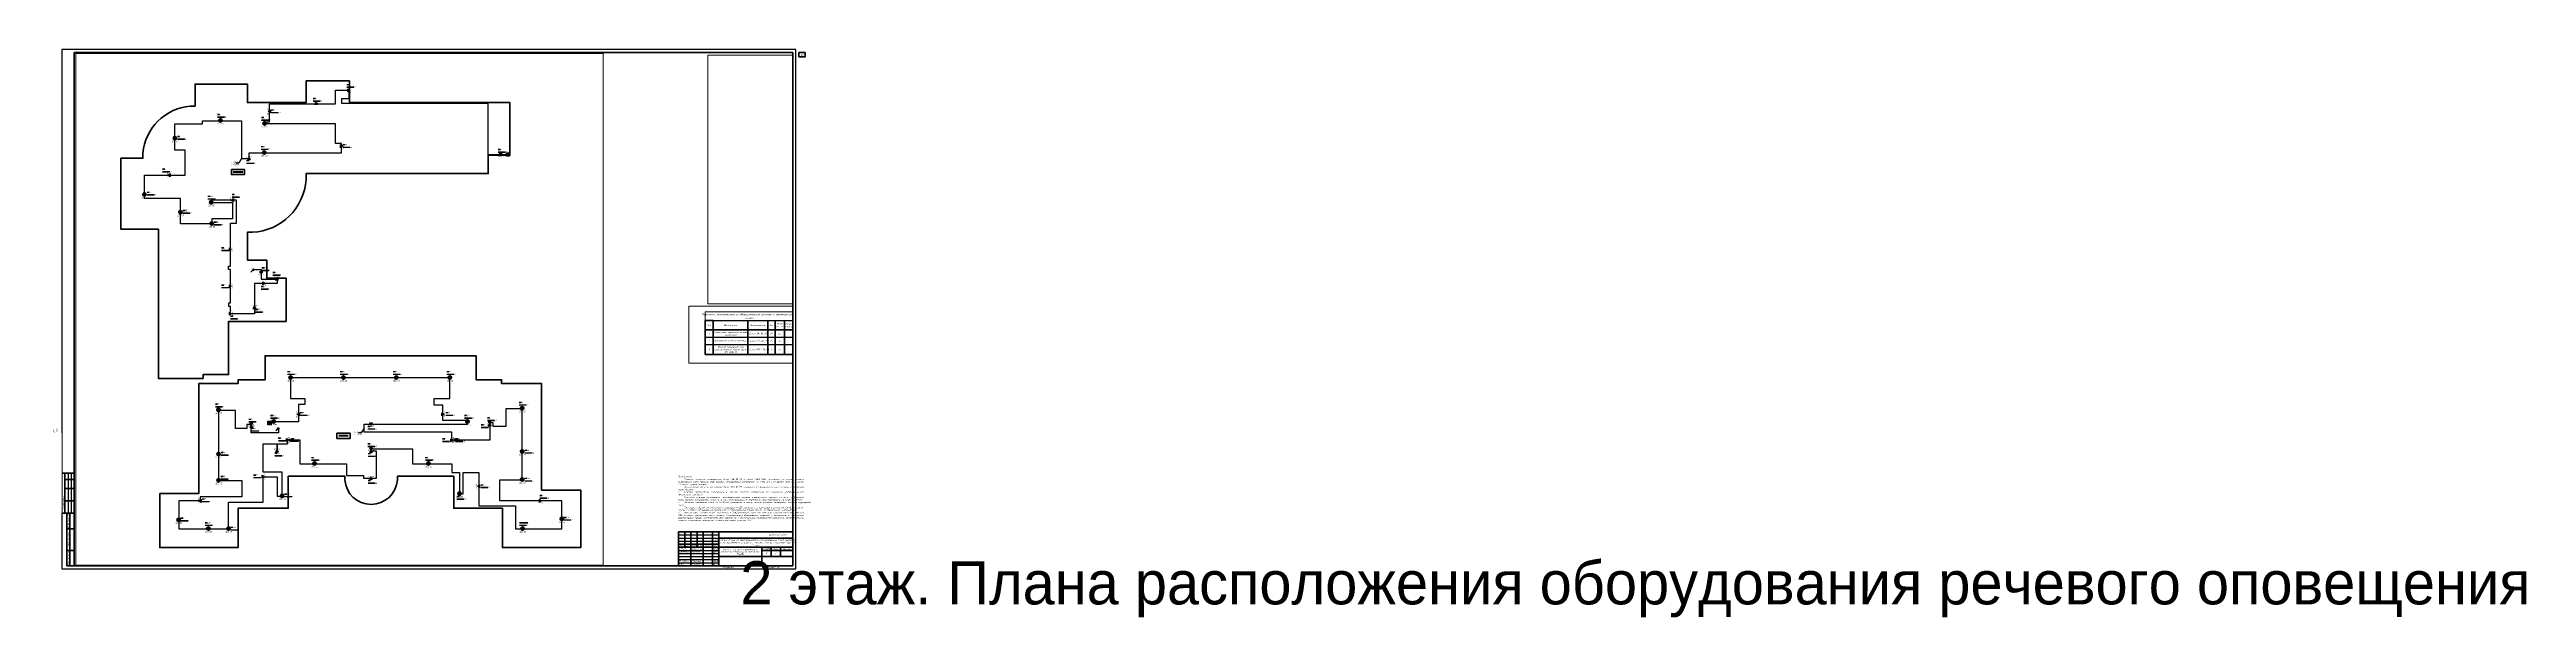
# Paper-space layout '10 План расположения оборудования и кабельных трасс на 2 этаже' of a CAD drawing. Extents: x -20 to 3992, y -79 to 841.
# The model-space entities are those that its viewports show. They can reach past a viewport. Long polylines and large blocks are cut down to what shows.
import ezdxf
from ezdxf import colors
from ezdxf.entities.mleader import LeaderData, LeaderLine
from ezdxf.enums import TextEntityAlignment as Align
from ezdxf.math import Vec2, Vec3

# ---------------------------------------------------------------- set-up
doc = ezdxf.new("R2018")
doc.units = 0
doc.header["$LTSCALE"] = 100
doc.linetypes.add('CONTI', pattern=[0])
doc.layers.get('Defpoints').update_dxf_attribs({"color": 42})
for name, color, linetype in [('_1', 7, 'Continuous'), ('_СОУЭ_Аннотации', 7, 'Continuous'), ('ODG - Проводка', 3, 'Continuous')]:
    doc.layers.add(name, color=color, linetype=linetype)
for name, color, linetype, lineweight in [('_13_СОУЭ_линии', 5, 'Continuous', 70), ('_СОУЭ Оповещение_речевое', 7, 'Continuous', 30), ('НО Оповещатели Речь', 5, 'Continuous', 50), ('Радио', 5, 'Continuous', 30), ('Текст', 7, 'Continuous', 15)]:
    doc.layers.add(name, color=color, linetype=linetype, lineweight=lineweight)
doc.styles.add('ISOCPEUR', font='isocpeui.ttf', dxfattribs={"height": 250})
doc.styles.add('OlympDesign', font='isocpeui.ttf', dxfattribs={"height": 250})
doc.styles.get("Standard").update_dxf_attribs({"font": 'arial.ttf'})
doc.linetypes.add('Открыто в трубе', pattern='A,2,[1,BDG_GOST,S=1,R=0,X=0,Y=0],-4', length=6)

# ---------------------------------------------------------------- blocks, each defined once
blk = doc.blocks.new('*U2289')
at = {"linetype": 'Continuous', "lineweight": 25}
for p, q in [((1189, 841), (0, 841)), ((0, 841), (0, 0)), ((1189, 0), (1189, 841)), ((10, 155), (10, 90)), ((15, 155), (15, 90)), ((999, 55), (1064, 55)), ((999, 50), (1064, 50)), ((999, 45), (1064, 45)), ((0, 0), (1189, 0)), ((999, 30), (1064, 30)), ((999, 25), (1064, 25)), ((999, 20), (1064, 20)), ((999, 15), (1064, 15)), ((999, 10), (1064, 10))]:
    blk.add_line(p, q, dxfattribs=at)
at = {"linetype": 'Continuous', "lineweight": 60}
for p, q in [((1184, 836), (20, 836)), ((20, 836), (20, 5)), ((1184, 5), (1184, 836)), ((20, 155), (0, 155)), ((5, 155), (5, 90)), ((20, 145), (5, 145)), ((20, 130), (5, 130)), ((20, 90), (0, 90)), ((20, 110), (5, 110)), ((8, 90), (8, 5)), ((13, 90), (13, 5)), ((8, 65), (20, 65)), ((999, 60), (1184, 60)), ((999, 5), (999, 60)), ((1009, 60), (1009, 35)), ((1019, 60), (1019, 5)), ((1029, 60), (1029, 35)), ((1039, 60), (1039, 5)), ((1054, 60), (1054, 5)), ((1064, 5), (1064, 60)), ((1064, 50), (1184, 50)), ((1184, 5), (1184, 60)), ((8, 30), (20, 30)), ((8, 5), (20, 5)), ((20, 5), (1184, 5)), ((999, 40), (1064, 40)), ((999, 35), (1184, 35)), ((1064, 20), (1184, 20)), ((1134, 35), (1134, 5)), ((1134, 30), (1184, 30)), ((1149, 35), (1149, 20)), ((1164, 35), (1164, 20))]:
    blk.add_line(p, q, dxfattribs=at)
at = {"linetype": 'Continuous', "lineweight": 40}
blk.add_line((1134, 5), (1134, 35), dxfattribs=at)
at = {"lineweight": 60}
blk.add_lwpolyline([(1194, 829), (1204, 829), (1204, 836), (1194, 836)], close=True, dxfattribs=at)
at = {"linetype": 'Continuous', "rotation": 90, "style": 'ISOCPEUR'}
for s, insert, char_height, width, attachment_point in [('20_Главный_специалист_ВК', (-12.5, 176), 2.5, 19, 4), ('01.26', (-12.5, 215), 2.5, 10, 5), ('21_Главный_специалист_ЭОМ', (-7.5, 176), 2.5, 19, 4), ('01.26', (-7.5, 215), 2.5, 10, 5), ('01.26', (-2.5, 215), 2.5, 10, 5), ('Согласовано', (-17.5, 172.5), 3, 35, 5), ('Гл. спец ВК', (-12.5, 156), 2.5, 19, 4), ('Гл. спец ЭОМ', (-7.5, 156), 2.5, 19, 4), ('17_ГАП', (-12.5, 111), 2.5, 19, 4), ('01.26', (-12.5, 150), 2.5, 10, 5), ('19_Главный_конструктор', (-7.5, 111), 2.5, 19, 4), ('01.26', (-7.5, 150), 2.5, 10, 5), ('18_Главный_специалист_ОВ', (-2.5, 111), 2.5, 19, 4), ('01.26', (-2.5, 150), 2.5, 10, 5), ('ГАП', (-12.5, 91), 2.5, 19, 4), ('Гл. констр. ', (-7.5, 91), 2.5, 19, 4), ('Гл. спец ОВ', (-2.5, 91), 2.5, 19, 4), ('Согласовано', (2.5, 107.5), 2.5, 35, 5), ('Взам. инв. №', (10.5, 77.5), 2.5, 25, 5), ('Подп. и дата', (10.5, 47.5), 2.5, 35, 5), ('Инв. № подл.', (10.5, 17.5), 2.5, 25, 5)]:
    blk.add_mtext(s, dxfattribs=dict(at, insert=insert, char_height=char_height, width=width, attachment_point=attachment_point))
at = {"linetype": 'Continuous', "char_height": 2.5, "style": 'ISOCPEUR'}
for s, insert, width, attachment_point in [('Капитальный ремонт общеобразовательного учреждения (ГБОУ «Школа № 429»), расположенного по адресу: г. Москва, 5-ая ул. Соколиной Горы д.14 1 этап', (1124, 42.5), 118.295, 5), ('16-25//Г-Р–СОУЭ', (1174, 55), 110, 6), ('Разраб.', (1000, 32.5), 19, 4), ('Проверил', (1000, 27.5), 19, 4), ('Н. контр.', (1000, 12.5), 19, 4), ('ГИП', (1000, 7.5), 19, 4), ('Силантьев', (1020, 32.5), 19, 4), ('Мурашов', (1020, 27.5), 19, 4), ('Губарева', (1020, 12.5), 19, 4), ('Мурашов', (1020, 7.5), 19, 4), ('06.26', (1055.3, 32.5), 10, 4), ('06.26', (1055.3, 27.5), 10, 4), ('06.26', (1055.3, 12.5), 10, 4), ('06.26', (1055.3, 7.4), 10, 4), ('Копировал', (1078.5, 2.5), 25, 5), ('Р', (1141.5, 25), 15, 5), ('Формат', (1149.5, 2.5), 16, 5)]:
    blk.add_mtext(s, dxfattribs=dict(at, insert=insert, width=width, attachment_point=attachment_point))
at = {"char_height": 2.5, "attachment_point": 5, "style": 'ISOCPEUR'}
for s, insert, width in [('Изм.', (1004, 37.5), 10), ('Кол.уч', (1014, 37.5), 10), ('Лист', (1024, 37.5), 10), ('№док', (1034, 37.5), 10), ('Подп.', (1046.5, 37.5), 15), ('Дата', (1059, 37.5), 10), ('Стадия', (1141.5, 32.5), 15), ('Лист', (1156.5, 32.5), 15), ('Листов', (1174, 32.5), 20)]:
    blk.add_mtext(s, dxfattribs=dict(at, insert=insert, width=width))
at = {"linetype": 'Continuous', "insert": (1099, 27.5), "char_height": 2.5, "width": 68.295, "attachment_point": 5, "line_spacing_factor": 0.8, "style": 'ISOCPEUR'}
blk.add_mtext('Часть 5. Система оповещения и управления эвакуацией людей при пожаре', dxfattribs=at)
at = {"style": 'ISOCPEUR'}
for tag, p in [('Сквозная_нумерация', (1199, 832.5)), ('Форма3_номер_листа', (1156.5, 25)), ('Форма3_количество_листов', (1174, 25))]:
    blk.add_attdef(tag, text='', height=2.5, dxfattribs=at).set_placement(p, align=Align.MIDDLE_CENTER)
blk.add_attdef('Форма3_дополнительный_шифр', text='', height=2.5, dxfattribs=at).set_placement((1174, 55), align=Align.MIDDLE_LEFT)
at = {"lineweight": 30, "flags": 104}
blk.add_attdef('Форма3_наименование_чертежа', text='', height=2.5, dxfattribs=at).set_placement((1099, 12.5), align=Align.MIDDLE_CENTER)
at = {"style": 'ISOCPEUR', "flags": 8}
blk.add_attdef('Формат', (1157.5, 1.5), '', height=2.5, dxfattribs=at)
blk.add_wipeout([(-20, 220), (-0.5, 220), (-0.5, 90), (-20, 90)])
blk = doc.blocks.new('*U105')
at = {"layer": 'НО Оповещатели Речь', "color": 5}
for p, q in [((-84, -184), (-242, -26)), ((-242, -26), (242, -26)), ((-84, -184), (84, -184)), ((-84, -281), (-84, -184)), ((84, -281), (-84, -281)), ((84, -184), (242, -26)), ((84, -281), (84, -184))]:
    blk.add_line(p, q, dxfattribs=at)
blk.add_circle((0, -114), 273, dxfattribs=at)
at = {"layer": 'Defpoints', "lineweight": 50, "ltscale": 100, "style": 'OlympDesign', "width": 0.8}
blk.add_text('SСS-03', height=250, dxfattribs=at).set_placement((0, -649), align=Align.MIDDLE_CENTER)
blk = doc.blocks.new('*U120')
at = {"layer": 'ODG - Проводка'}
h = blk.add_hatch(color=0, dxfattribs=at)
edge = h.paths.add_edge_path()
edge.add_arc((0, 0), 50, 0, 360)
at = {"layer": 'ODG - Проводка', "color": 0}
for points in [[(0, 0), (212, 212)], [(35, 35), (85, 122)], [(35, 35), (122, 85)]]:
    blk.add_lwpolyline(points, dxfattribs=at)
blk.add_circle((0, 0), 50, dxfattribs=at)
blk = doc.blocks.new('SFT-2300-М')
at = {"true_color": 0xffffff}
h = blk.add_hatch(color=7, dxfattribs=at)
h.dxf.hatch_style = 1
h.paths.add_polyline_path([(250, 292), (-274, 292), (-274, -295), (250, -295)])
at = {"layer": '_1', "lineweight": 30}
h = blk.add_hatch(color=5, dxfattribs=at)
h.dxf.hatch_style = 1
h.paths.add_polyline_path([(177, -2, 1), (-202, -2, 1)])
at = {"color": 5, "lineweight": 30}
blk.add_lwpolyline([(-274, 292), (250, 292), (250, -295), (-274, -295)], close=True, dxfattribs=at)
blk.add_circle((-12, -2), 189, dxfattribs=at)
blk = doc.blocks.new('*U104')
at = {"color": 5}
blk.add_wipeout([(-348, 366), (348, 366), (121, 140), (121, 0), (-121, 0), (-121, 140)], dxfattribs=at).dxf.layer = 'НО Оповещатели Речь'
at = {"layer": 'НО Оповещатели Речь'}
h = blk.add_hatch(color=5, dxfattribs=at)
h.dxf.hatch_style = 1
h.set_gradient(color1=(0, 0, 255), color2=(0, 0, 255), tint=1)
h.paths.add_polyline_path([(-121, 0), (121, 0), (121, 140), (-121, 140)])
at = {"layer": 'НО Оповещатели Речь', "color": 5}
for p, q in [((-121, 140), (-348, 366)), ((-348, 366), (348, 366)), ((121, 140), (-121, 140)), ((-121, 140), (-121, 0)), ((-121, 0), (121, 0)), ((121, 140), (348, 366)), ((121, 0), (121, 140))]:
    blk.add_line(p, q, dxfattribs=at)
at = {"layer": 'Defpoints', "lineweight": 50, "ltscale": 100, "style": 'OlympDesign', "width": 0.8}
blk.add_text('BIAD4.23', height=250, dxfattribs=at).set_placement((0, -250), align=Align.MIDDLE_CENTER)
blk = doc.blocks.new('_ArchTick')
at = {"color": 0, "linetype": 'ByBlock', "const_width": 0.15}
blk.add_lwpolyline([(-0.5, -0.5), (0.5, 0.5)], dxfattribs=at)
blk = doc.blocks.new('*T2331')
at = {"color": 0, "lineweight": 50, "transparency": 16777216}
for p, q in [((0, -1410), (1300, -1410)), ((0, -1410), (0, -6910)), ((0, -2910), (14195, -2910)), ((1300, -1410), (1300, -6910)), ((6919, -1410), (6919, -6910)), ((10139, -1410), (10139, -6910)), ((11339, -1410), (11339, -6910)), ((12839, -1410), (12839, -6910)), ((14195, -1410), (14195, -6910)), ((0, -6910), (14195, -6910))]:
    blk.add_line(p, q, dxfattribs=at)
at = {"color": 0, "linetype": 'ByBlock', "lineweight": -2, "transparency": 16777216}
blk.add_line((1300, -1410), (14195, -1410), dxfattribs=at)
at = {"color": 0, "transparency": 16777216}
for p, q in [((0, -4110), (1300, -4110)), ((0, -5310), (1300, -5310)), ((12839, -4110), (14195, -4110)), ((12839, -5310), (14195, -5310))]:
    blk.add_line(p, q, dxfattribs=at)
at = {"color": 0, "lineweight": -2, "transparency": 16777216}
for p, q in [((1300, -4110), (12839, -4110)), ((1300, -5310), (12839, -5310))]:
    blk.add_line(p, q, dxfattribs=at)
at = {"layer": 'Defpoints', "color": 8, "linetype": 'ByBlock', "lineweight": 0, "transparency": 16777216}
for p, q in [((0, 0), (14195, 0)), ((0, 0), (0, -1410)), ((14195, 0), (14195, -1410))]:
    blk.add_line(p, q, dxfattribs=at)
at = {"color": 0, "transparency": 16777216, "style": 'OlympDesign'}
for s, insert, char_height, width, attachment_point in [('Перечень материалов и оборудования речевого оповещения 2 этажа', (7097, -705), 350, 13794.54, 5), ('Поз.', (650, -2160), 250, 900, 5), ('1', (650, -3510), 250, 900, 5), ('Оповещатель пожарный речевой настенный ', (4110, -3510), 250, 5219.44, 5), ('Обозначение', (4110, -2160), 250, 5219.44, 5), ('Sonar SW-06-03', (7119, -3510), 250, 2819.56, 4), ('Наименование', (8529, -2160), 250, 2819.56, 5), ('Кол.', (10739, -2160), 250, 800, 5), ('34', (10739, -3510), 250, 800, 5), ('Масса ед., кг', (12089, -2160), 250, 1100, 5), ('шт.', (12089, -3510), 250, 1100, 5), ('Приме- чание', (13517, -2160), 250, 955.55, 5), ('3', (650, -6110), 250, 900, 5), ('2', (650, -4710), 250, 900, 5), ('Акустическая система потолочная', (4110, -4710), 250, 5219.44, 5), ('Фильтр оконечный для трансляционной линии Sonar SFT-2300-М', (4110, -6110), 250, 5219.44, 5), ('Sonar SCS-06-03', (7119, -4710), 250, 2819.56, 4), ('Sonar SFT-2300-М', (7119, -6110), 250, 2819.56, 4), ('29', (10739, -4710), 250, 800, 5), ('2', (10739, -6110), 250, 800, 5), ('шт.', (12089, -4710), 250, 1100, 5), ('шт.', (12089, -6110), 250, 1100, 5)]:
    blk.add_mtext(s, dxfattribs=dict(at, insert=insert, char_height=char_height, width=width, attachment_point=attachment_point))

msp = doc.modelspace()

# ---------------------------------------------------------------- linework, layer by layer
at = {"layer": '_13_СОУЭ_линии', "color": 5, "lineweight": 30}
for points in [[(471125.577987, -79113.393053), (472360.577987, -79113.393053), (472360.577987, -80681.866911), (474947.090221, -80681.866911), (474947.090221, -81367.61079), (471280.974321, -81367.61079), (471280.974321, -86275.11079), (467375.315714, -86275.11079), (467375.315714, -85122.890654), (467123.957516, -85122.890654), (467123.957516, -84508.522393), (467375.315714, -84508.522393), (467375.315714, -79117.964256), (467046.54149, -79117.964256), (467046.54149, -78571.668658), (467375.315714, -78571.668658), (467375.315714, -71621.632441), (468358.879271, -71621.632441), (468358.879271, -67892.406723), (464248.582047, -67892.406723), (464248.582047, -68282.355016), (467696.082598, -68282.355016), (467696.082598, -70918.657925), (464355.699109, -70918.657925), (464355.699109, -71721.182294), (459284.250012, -71721.182294), (459284.250012, -67602.030465), (453459.249627, -67602.030465), (453459.249627, -63842.62455), (460052.264501, -63842.62455), (460052.264501, -59777.212416), (458395.699156, -59777.212416), (458395.699156, -55509.771761), (462849.89416, -55509.771761), (462849.89416, -55037.601706), (469180.086691, -55037.601706), (469180.086691, -61142.990681), (470395.699156, -61142.990681), (470395.699156, -60239.870947), (485375.230478, -60239.870947), (485375.230478, -58722.357164), (484379.789469, -58722.357164), (484379.789469, -55517.784402), (472915.6929, -55517.784402), (472915.6929, -55189.070032), (473696.082598, -55189.070032), (473696.082598, -52297.381047), (484429.449698, -52297.381047), (484429.449698, -50082.61079), (486545.315714, -50082.61079), (486545.315714, -51477.034393), (485364.193145, -51477.034393), (485364.193145, -52157.664705), (509081.512975, -52157.664705), (509081.512975, -60492.227349), (512092.013438, -60492.227349)], [(475155.200656, -104837.114097), (475155.200656, -105578.733638), (470764.56014, -105578.733638), (470764.56014, -104228.360691), (470017.786981, -104228.360691), (470017.786981, -104856.4417), (468213.54043, -104856.4417), (468213.54043, -101926.496273), (465454.110599, -101926.496273), (465454.110599, -113305.101706), (469217.269892, -113305.101706), (469217.269892, -115939.96364), (462476.144206, -115939.96364), (462476.144206, -116586.479119), (459000.716161, -116586.479119), (459000.716161, -121132.601706), (467083.260764, -121132.601706), (467083.260764, -116795.44035), (472690.377322, -116795.44035), (472690.377322, -112661.369647), (474944.489981, -112661.369647), (474944.489981, -115832.609845), (475759.67573, -115832.609845), (475759.67573, -111941.931603), (472690.377322, -111941.931603), (472690.377322, -107330.31201), (474924.090707, -107330.31201), (474924.090707, -108429.980504), (475025.885565, -108429.980504), (475025.885565, -107330.31201), (476629.57688, -107330.31201), (476629.57688, -106688.305863), (478628.81753, -106688.305863), (478628.81753, -110592.601706), (486175.809769, -110592.601706), (486175.809769, -112445.056462), (488932.427381, -112445.056462), (488932.427381, -112897.994232), (491067.082241, -112897.994232), (491067.082241, -108547.994232), (490152.760764, -108547.994232), (490152.760764, -108147.227349), (496883.481114, -108147.227349), (496883.481114, -110592.623903), (503234.065123, -110592.623903), (503234.065123, -112000.382623), (504478.029468, -112000.382623), (504478.029468, -115456.999172), (505073.457584, -115456.999172), (505073.457584, -112000.382623), (507622.502356, -112000.382623), (507622.502356, -117365.346266), (513545.724179, -117365.346266), (513545.724179, -121132.623903), (521058.153651, -121132.623903), (521058.153651, -116577.610764), (511045.406805, -116577.610764), (511045.406805, -113197.601706), (514645.760764, -113197.601706), (514645.760764, -101649.906598), (511990.523775, -101649.906598), (511990.523775, -104510.651805), (509932.931759, -104510.651805), (509932.931759, -103957.227349), (509391.885828, -103957.227349), (509391.885828, -106772.603332), (503257.191374, -106772.603332), (503257.191374, -105470.735294), (489028.888976, -105470.735294), (489028.888976, -104177.227349), (505790.60115, -104177.227349), (505790.60115, -103538.753739), (501792.931843, -103538.753739), (501792.931843, -101091.918937), (500408.505462, -101091.918937), (500408.505462, -100004.05972), (502928.260764, -100004.05972), (502928.260764, -96678.709751), (477123.260764, -96678.709751), (477123.260764, -100003.090371), (479413.107903, -100003.090371), (479413.107903, -100955.212085), (478388.712083, -100955.212085), (478388.712083, -103781.343195), (474390.920379, -103781.343195), (474390.920379, -103983.858938), (473969.477607, -103983.858938)]]:
    msp.add_lwpolyline(points, dxfattribs=at)
at = {"layer": '_СОУЭ_Аннотации', "color": 67, "linetype": 'CONTI', "lineweight": 60, "ltscale": 100, "true_color": 0x727430}
msp.add_lwpolyline([(453212.399088, -60286.166612), (453212.399088, -61092.61079), (449645.699156, -61092.61079), (449645.699156, -72592.61079), (455715.577987, -72592.61079), (455715.577987, -96757.61079), (462955.760764, -96757.61079), (462955.760764, -96135.230088), (467075.577987, -96135.230088), (467075.577987, -87507.61079), (476395.699156, -87507.61079), (476395.699156, -80507.61079), (473275.577987, -80507.61079), (473275.577987, -77577.61079), (470145.577987, -77577.61079), (470145.577987, -73073.919295), (470955.577986, -73073.919295, 0.3812035355), (479630.699156, -64532.61079), (479630.699156, -63592.61079), (509145.699156, -63592.61079), (509145.699156, -60592.61079), (512655.699156, -60592.61079), (512655.699156, -52092.61079), (486645.699156, -52092.61079), (486645.699156, -48582.61079), (479645.699156, -48582.61079), (479645.699156, -52092.61079), (470145.699156, -52092.61079), (470145.699156, -49092.61079), (461645.699156, -49092.61079), (461645.699156, -52659.310722), (460835.699156, -52659.310722, 0.3616655632), (453212.399088, -60282.61079)], format="xyb", dxfattribs=at)
at = {"layer": '_СОУЭ_Аннотации', "color": 1, "linetype": 'CONTI', "lineweight": 60, "ltscale": 100}
for points in [[(467534.353172, -62905.37718), (469660.609172, -62905.37718), (469660.609172, -63753.88618), (467534.353172, -63753.88618)], [(484633.2128, -105606.278778), (486759.4688, -105606.278778), (486759.4688, -106454.787778), (484633.2128, -106454.787778)]]:
    msp.add_lwpolyline(points, close=True, dxfattribs=at)
at = {"layer": '_СОУЭ_Аннотации', "color": 67, "linetype": 'CONTI', "lineweight": 60, "ltscale": 100, "true_color": 0x727430}
msp.add_lwpolyline([(455925.760764, -115362.645512), (455925.760764, -124137.61079), (468625.760764, -124137.61079), (468625.760764, -117787.61079), (476745.760764, -117787.61079), (476745.760764, -112597.61079), (485915.329182, -112597.61079), (485915.329182, -113197.61079, 0.9283055482), (494425.458252, -113197.61079), (494425.458252, -112597.61079), (503560.760764, -112597.61079), (503560.760764, -117787.61079), (511440.760764, -117787.61079), (511440.760764, -124137.61079), (524140.760764, -124137.61079), (524140.760764, -114827.61079), (517790.760764, -114827.61079), (517790.760764, -97577.220575), (511300.760764, -97577.220575), (511300.760764, -96957.61079), (507190.812404, -96957.61079), (507190.760764, -93092.61079), (472990.760764, -93092.61079), (472990.760764, -96957.61079), (468650.747367, -96957.620699), (468650.747367, -97557.230483), (462275.760764, -97557.230483), (462275.760764, -115362.645512)], format="xyb", close=True, dxfattribs=at)

# ---------------------------------------------------------------- block references
for name, p in [('SFT-2300-М', (512366.414329, -60490.622935)), ('SFT-2300-М', (473719.482755, -103982.254524)), ('*T2331', (455825.760764, -137056.366254))]:
    msp.add_blockref(name, p)
at = {"layer": '_СОУЭ Оповещение_речевое', "color": 4, "lineweight": 50}
for p in [(465770.699156, -54853.92416), (472915.6929, -55334.106856), (458395.699156, -57728.92416), (472854.800228, -60056.193402), (453459.249627, -66845.210822), (464248.582047, -68098.677471), (459284.250012, -69728.921717), (464355.699109, -71558.649473), (477123.260764, -96495.032205), (485688.260764, -96495.044704), (494243.227018, -96495.032205), (502928.260764, -96495.032205), (465454.110599, -101742.818728), (474390.920379, -103597.66565), (505790.60115, -103597.535774), (514645.760764, -101466.229052), (514645.760764, -108491.42416), (465463.260764, -108885.508881), (481003.174237, -110408.92416), (499462.465108, -110408.946358), (465463.260764, -113121.42416), (475759.67573, -115648.932299), (504478.029468, -115273.321627), (514645.760764, -113013.92416), (459000.716161, -119536.441521), (521065.760764, -119368.92416), (463808.277267, -120948.92416), (467083.260764, -120948.92416), (514715.761014, -120948.946358)]:
    msp.add_blockref('*U105', p, dxfattribs=at)
at = {"layer": 'Радио', "xscale": 2, "yscale": 2, "zscale": 2, "rotation": 178.7329526101915}
for p in [(471125.577987, -79113.393053), (475155.200656, -104837.114097)]:
    msp.add_blockref('*U120', p, dxfattribs=at)

# ---------------------------------------------------------------- texts
at = {"layer": '_СОУЭ_Аннотации', "color": 7, "linetype": 'Открыто в трубе', "lineweight": 60, "ltscale": 100, "style": 'OlympDesign', "bg_fill": 1, "box_fill_scale": 1, "bg_fill_color": 7, "bg_fill_true_color": 16777215, "bg_fill_transparency": 0}
for s, insert, char_height, width, attachment_point in [('6Вт', (465237.454765, -53900.013413), 250, 418.76026667, 1), ('3Вт', (458766.805484, -57457.829371), 250, 418.76026667, 1), ('3Вт', (453847.874251, -66486.921789), 250, 418.76026667, 1), ('1,5Вт', (463715.337656, -67144.766724), 250, 418.76026667, 1), ('1,5Вт', (459660.451226, -69434.890458), 250, 418.76026667, 1), ('1,5Вт', (464720.567482, -71321.947093), 250, 418.76026667, 1), ('3Вт', (476590.016373, -95541.121458), 250, 418.76026667, 1), ('3Вт', (485155.016373, -95541.133958), 250, 418.76026667, 1), ('3Вт', (493709.982627, -95541.121458), 250, 418.76026667, 1), ('3Вт', (502395.016373, -95541.121458), 250, 418.76026667, 1), ('3Вт', (464920.866209, -100788.907981), 250, 418.76026667, 1), ('1,5Вт', (473857.675988, -102643.754903), 250, 418.76026667, 1), ('1,5Вт', (505257.356759, -102643.625027), 250, 418.76026667, 1), ('3Вт', (514112.516373, -100512.318306), 250, 418.76026667, 1), ('ZO-7', (485696.3408, -106030.533278), 350, 1602.16185265, 5), ('3Вт', (515070.159367, -108278.252565), 250, 418.76026667, 1), ('3Вт', (465835.77266, -108614.076973), 250, 418.76026667, 1), ('3Вт', (480469.929846, -109455.013413), 250, 418.76026667, 1), ('3Вт', (498929.220717, -109455.035611), 250, 418.76026667, 1), ('1,5Вт', (465799.020272, -112524.523705), 250, 418.76026667, 1), ('1,5Вт', (476134.750581, -115359.07047), 250, 418.76026667, 1), ('1,5Вт', (504024.179528, -115749.31931), 250, 418.76026667, 1), ('1,5Вт', (515028.605615, -112813.645107), 250, 418.76026667, 1), ('3Вт', (459326.009077, -119267.927905), 250, 418.76026667, 1), ('1,5Вт', (463275.032877, -119995.013413), 250, 418.76026667, 1), ('1,5Вт', (514182.516623, -119995.035611), 250, 1412.93781342, 1), ('1,5Вт', (521368.521815, -119131.935894), 250, 418.76026667, 1), ('1,5Вт', (467394.166294, -120747.511809), 250, 418.76026667, 1)]:
    msp.add_mtext(s, dxfattribs=dict(at, insert=insert, char_height=char_height, width=width, attachment_point=attachment_point))
at = {"layer": '_СОУЭ_Аннотации', "char_height": 250, "width": 1197.06228103, "attachment_point": 1, "style": 'OlympDesign', "bg_fill": 1, "box_fill_scale": 1, "bg_fill_color": 7, "bg_fill_true_color": 16777215, "bg_fill_transparency": 0}
for s, insert in [('BIAD6.15', (465239.785658, -54325.372897, 0)), ('BIAD6.14', (458769.136377, -57883.188855, 0)), ('BIAD6.12', (453850.205143, -66912.281273, 0)), ('BIAD6.9', (463717.668549, -67570.126207, 0)), ('BIAD6.11', (459662.782119, -69860.249942, 0)), ('BIAD6.10', (464722.898375, -71747.306577, 0)), ('BIAD7.38', (476592.347266, -95966.480942, 0)), ('BIAD7.37', (485157.347266, -95966.493441, 0)), ('BIAD7.36', (493712.313519, -95966.480942, 0)), ('BIAD7.35', (502397.347266, -95966.480942, 0)), ('BIAD7.3', (464923.197101, -101214.267464, 0)), ('BIAD7.40', (473860.00688, -103069.114386, 0)), ('BIAD7.33', (505259.687651, -103068.984511, 0)), ('BIAD7.27', (514114.847266, -100937.677789, 0)), ('BIAD7.4', (465838.103553, -109039.436456, 0)), ('BIAD7.15', (480472.260739, -109880.372897, 0)), ('BIAD7.19', (498931.551609, -109880.395094, 0)), ('BIAD7.26', (515072.490259, -108703.612048, 0)), ('BIAD7.5', (465801.351165, -112949.883188, 0)), ('BIAD7.11', (476137.081473, -115784.429953, 0)), ('BIAD7.25', (515030.936508, -113239.00459, 0)), ('BIAD7.7', (459328.33997, -119693.287388, 0)), ('BIAD7.23', (521370.852708, -119557.295377, 0)), ('BIAD7.8', (463277.363769, -120420.372897, 0)), ('BIAD7.9', (467396.497187, -121172.871293, 0)), ('BIAD7.22', (514184.847515, -120420.395094, 0))]:
    msp.add_mtext(s, dxfattribs=dict(at, insert=insert))

# ---------------------------------------------------------------- leaders
at = {"layer": '_13_СОУЭ_линии', "color": 18, "linetype": 'CONTI', "lineweight": 18, "ltscale": 100, "true_color": 0x000000}
ml = msp.add_multileader_mtext('Standard', dxfattribs=at)
ml.set_content('АЛС 1.1 раздела АПС\\P(см. раздел "ИОС5.5.1")', color=(0, 0, 0), style='OlympDesign')
ml.set_leader_properties(color=256, linetype='ByLayer', lineweight=-1)
ml.build(insert=Vec2(0, 0))
ml.multileader.update_dxf_attribs({"text_left_attachment_type": 6, "text_right_attachment_type": 6, "dogleg_length": 2, "arrow_head_size": 200, "scale": 100})
ctx = ml.context
ctx.base_point, ctx.scale, ctx.char_height, ctx.arrow_head_size, ctx.landing_gap_size, ctx.plane_origin = Vec3(43391.177549, -92119.350032), 100, 250, 200, 0, Vec3(54855.263188, -82979.027992)
ctx.left_attachment, ctx.right_attachment = 6, 6
notes = []
notes.append((ctx, [(0, (1, 1, 0), (47312.010883, -92119.350032), (-1, 0), 200, [(0, [(48521.746321, -90079.139826), (47667.722509, -90245.694326)], 0, [])])]))
ctx.mtext.insert, ctx.mtext.width, ctx.mtext.flow_direction = Vec3(43391.177549, -91794.350032), 4773.88520797, 5
for ctx, leaders in notes:
    for number, flags, end, landing, length, lines in leaders:
        leader = LeaderData()
        leader.index, (leader.has_last_leader_line, leader.has_dogleg_vector, leader.attachment_direction) = number, flags
        leader.last_leader_point, leader.dogleg_vector, leader.dogleg_length = Vec3(end), Vec3(landing), length
        for number, points, colour, breaks in lines:
            line = LeaderLine()
            line.index, line.vertices, line.color, line.breaks = number, Vec3.list(points), colors.encode_raw_color(colour), breaks
            leader.lines.append(line)
        ctx.leaders.append(leader)

# ---------------------------------------------------------------- next in the draw order: block references
at = {"layer": '_СОУЭ Оповещение_речевое', "color": 4, "lineweight": 50, "xscale": 0.71930163509888, "yscale": 0.71930163509888, "zscale": 0.71930163509888}
for p, rotation in [((481265.863962, -52092.61079), 180), ((486645.699156, -50082.61079), 90), ((473595.699156, -53507.61079), 270), ((485475.61392, -59135.152185), 89.99999999999999), ((457372.802077, -63842.62455), 270), ((470395.699156, -61042.607239), 180), ((467595.699156, -67892.406723), 270), ((467475.699156, -75842.61079), 90), ((467475.699156, -81842.61079), 90), ((472885.751573, -81367.61079), 90), ((467475.699156, -86275.11079), 90), ((471280.974321, -85162.579211), 180), ((478288.328641, -102570.287712), 270), ((501893.315284, -102571.85629), 89.99999999999999), ((474924.090707, -108367.597608), 180), ((503360.760764, -106773.181549), 89.99999999999999), ((472790.760764, -112661.369647), 89.99999999999999), ((462375.760764, -116577.610764), 270), ((490170.779767, -112797.61079), 180), ((507490.77794, -114214.30755), 270), ((517690.760764, -116577.610764), 89.99999999999999)]:
    msp.add_blockref('*U104', p, dxfattribs=dict(at, rotation=rotation))
for p in [(511155.699156, -60592.61079), (470770.760764, -104277.61079), (490152.760764, -104277.61079), (509395.760764, -104057.61079), (490152.760764, -108247.61079)]:
    msp.add_blockref('*U104', p, dxfattribs=at)

# ---------------------------------------------------------------- next in the draw order: block references
msp.add_blockref('*U104', (472360.577987, -79727.61079), dxfattribs=at)
for p, rotation in [((470770.760764, -104397.616168), 180), ((509395.760764, -104177.61079), 180), ((476745.760764, -106723.209941), 89.99999999999999), ((490152.760764, -108447.61079), 180), ((503560.760764, -106723.21533), 270)]:
    msp.add_blockref('*U104', p, dxfattribs=dict(at, rotation=rotation))

# ---------------------------------------------------------------- next in the draw order: texts
at = {"layer": '_СОУЭ_Аннотации', "color": 7, "linetype": 'Открыто в трубе', "lineweight": 60, "ltscale": 100, "style": 'OlympDesign', "bg_fill": 1, "box_fill_scale": 1, "bg_fill_color": 7, "bg_fill_true_color": 16777215, "bg_fill_transparency": 0}
for s, insert, char_height, width, attachment_point in [('6Вт', (480755.084978, -51306.545159, 0), 250, 418.76026667, 1), ('6Вт', (486225.598956, -49049.498233, 0), 250, 418.76026667, 1), ('3Вт', (472382.44851, -54380.19611), 250, 418.76026667, 1), ('6Вт', (473948.21236, -53165.805726, 0), 250, 418.76026667, 1), ('3Вт', (472321.555837, -59102.282655), 250, 418.76026667, 1), ('6Вт', (485574.899506, -58777.123339, 0), 250, 418.76026667, 1), ('6Вт', (510735.598956, -59559.498233, 0), 250, 418.76026667, 1), ('6Вт', (456346.624224, -62740.875983, 0), 250, 418.76026667, 1), ('ZO-6', (468597.481172, -63329.63168), 350, 1602.16185265, 5), ('6Вт', (469984.181332, -61361.258725, 0), 250, 418.76026667, 1), ('6Вт', (467617.922915, -66859.294166, 0), 250, 418.76026667, 1), ('6Вт', (465930.587911, -75480.893534, 0), 250, 418.76026667, 1), ('6Вт', (465917.44382, -81510.784516, 0), 250, 418.76026667, 1), ('6Вт', (467359.155924, -86537.980943, 0), 250, 418.76026667, 1), ('1,5Вт', (471417.154541, -85474.070442, 0), 250, 418.76026667, 1), ('6Вт', (478647.314897, -102181.295911, 0), 250, 418.76026667, 1), ('6Вт', (502252.179144, -102181.295911, 0), 250, 418.76026667, 1), ('3Вт', (489626.213134, -104399.611345, 0), 250, 418.76026667, 1), ('6Вт', (471113.986391, -112278.086833, 0), 250, 418.76026667, 1), ('6Вт', (462778.516962, -116155.916845, 0), 250, 418.76026667, 1), ('3Вт', (489681.401134, -113164.776005, 0), 250, 418.76026667, 1), ('6Вт', (507922.080917, -113875.727697, 0), 250, 418.76026667, 1), ('6Вт', (517478.395457, -115587.560463, 0), 250, 418.76026667, 1)]:
    msp.add_mtext(s, dxfattribs=dict(at, insert=insert, char_height=char_height, width=width, attachment_point=attachment_point))
at = {"layer": '_СОУЭ_Аннотации', "char_height": 250, "width": 1197.06228103, "attachment_point": 1, "style": 'OlympDesign', "bg_fill": 1, "box_fill_scale": 1, "bg_fill_color": 7, "bg_fill_true_color": 16777215, "bg_fill_transparency": 0}
for s, insert in [('BIAD6.21', (480757.415871, -51731.904642, 0)), ('BIAD6.22', (486227.929849, -49474.857716, 0)), ('BIAD6.19', (472384.779402, -54805.555593, 0)), ('BIAD6.20', (473950.543253, -53591.165209, 0)), ('BIAD6.17', (472323.886729, -59527.642138, 0)), ('BIAD6.18', (485577.230398, -59202.482823, 0)), ('BIAD6.23', (510737.929849, -59984.857716, 0)), ('BIAD6.13', (456348.955117, -63166.235467, 0)), ('BIAD6.16', (469986.512225, -61786.618209, 0)), ('BIAD6.8', (467620.253808, -67284.653649, 0)), ('BIAD6.7', (465932.918804, -75906.253017, 0)), ('BIAD6.6', (465919.774712, -81936.144, 0)), ('BIAD6.5', (467361.486816, -86963.340426, 0)), ('BIAD6.4', (471419.485434, -85899.429926, 0)), ('BIAD7.39', (478649.64579, -102606.655394, 0)), ('BIAD7.34', (502254.510036, -102606.655394, 0)), ('BIAD7.32', (489628.544027, -104824.970828)), ('BIAD7.10', (471116.317283, -112703.446316, 0)), ('BIAD7.16', (489683.732027, -113590.135488, 0)), ('BIAD7.20', (504026.510421, -116174.678793, 0)), ('BIAD7.21', (507924.41181, -114301.087181)), ('BIAD7.24', (517480.72635, -116012.919946)), ('BIAD7.6', (462780.847854, -116581.276328, 0))]:
    msp.add_mtext(s, dxfattribs=dict(at, insert=insert))

# ---------------------------------------------------------------- next in the draw order: block references
at = {"layer": '_СОУЭ Оповещение_речевое', "color": 4, "lineweight": 50, "xscale": 0.71930163509888, "yscale": 0.71930163509888, "zscale": 0.71930163509888}
for p, rotation in [((474895.716628, -80507.61079), 180), ((476945.760764, -106773.21533), 270)]:
    msp.add_blockref('*U104', p, dxfattribs=dict(at, rotation=rotation))

# ---------------------------------------------------------------- next in the draw order: texts
at = {"layer": '_СОУЭ_Аннотации', "color": 7, "linetype": 'Открыто в трубе', "lineweight": 60, "ltscale": 100, "char_height": 250, "width": 418.76026667, "attachment_point": 1, "style": 'OlympDesign', "bg_fill": 1, "box_fill_scale": 1, "bg_fill_color": 7, "bg_fill_true_color": 16777215, "bg_fill_transparency": 0}
for s, insert in [('6Вт', (470350.660564, -103244.498233, 0)), ('6Вт', (507960.511867, -104135.920555, 0)), ('6Вт', (508975.660564, -103024.498233, 0)), ('6Вт', (470805.56831, -104712.011294, 0)), ('3Вт', (489626.213134, -107217.783333, 0)), ('6Вт', (501719.62969, -106414.891442, 0)), ('6Вт', (503875.458988, -106404.378252, 0)), ('3Вт', (489663.382131, -108814.776005, 0))]:
    msp.add_mtext(s, dxfattribs=dict(at, insert=insert))
at = {"layer": '_СОУЭ_Аннотации', "char_height": 250, "width": 1197.06228103, "attachment_point": 1, "style": 'OlympDesign', "bg_fill": 1, "box_fill_scale": 1, "bg_fill_color": 7, "bg_fill_true_color": 16777215, "bg_fill_transparency": 0}
for s, insert in [('BIAD7.2', (470352.991457, -103669.857716, 0)), ('BIAD7.29', (508977.991457, -103449.857716, 0)), ('BIAD7.1', (470807.899203, -105137.370777, 0)), ('BIAD7.18', (489628.544027, -107643.142816)), ('BIAD7.31', (501721.960583, -106840.250925, 0)), ('BIAD7.30', (503877.789881, -106829.737735, 0)), ('BIAD7.28', (507962.842759, -104561.280039)), ('BIAD7.17', (489665.713024, -109240.135488, 0))]:
    msp.add_mtext(s, dxfattribs=dict(at, insert=insert))

# ---------------------------------------------------------------- next in the draw order: leaders
ml = msp.add_multileader_mtext('Standard')
ml.set_content('LZO-6^JL=300м', color=256, style='OlympDesign')
ml.set_leader_properties(color=256, linetype='ByLayer', lineweight=-1)
ml.set_arrow_properties(name='ARCHTICK')
ml.build(insert=Vec2(0, 0))
ml.multileader.update_dxf_attribs({"text_left_attachment_type": 6, "text_right_attachment_type": 6, "dogleg_length": 50, "arrow_head_size": 100})
ctx = ml.context
ctx.base_point, ctx.char_height, ctx.arrow_head_size, ctx.landing_gap_size, ctx.plane_origin = Vec3(467550.231856, -61882.5503), 250, 100, 0, Vec3(469013.673298, -60812.105593)
ctx.left_attachment, ctx.right_attachment = 6, 6
notes = []
notes.append((ctx, [(0, (1, 1, 0), (468719.928826, -61882.5503), (-1, 0), 50, [(0, [(469180.086691, -61142.990681)], 0, [])])]))
ctx.mtext.insert, ctx.mtext.width, ctx.mtext.flow_direction = Vec3(467550.231856, -61582.5503), 383.66637116, 5
ctx.mtext.has_bg_fill, ctx.mtext.bg_color, ctx.mtext.bg_scale_factor, ctx.mtext.bg_transparency, ctx.mtext.use_window_bg_color = 1, -1027028792, 1.5, 0, 1
for ctx, leaders in notes:
    for number, flags, end, landing, length, lines in leaders:
        leader = LeaderData()
        leader.index, (leader.has_last_leader_line, leader.has_dogleg_vector, leader.attachment_direction) = number, flags
        leader.last_leader_point, leader.dogleg_vector, leader.dogleg_length = Vec3(end), Vec3(landing), length
        for number, points, colour, breaks in lines:
            line = LeaderLine()
            line.index, line.vertices, line.color, line.breaks = number, Vec3.list(points), colors.encode_raw_color(colour), breaks
            leader.lines.append(line)
        ctx.leaders.append(leader)

# ---------------------------------------------------------------- next in the draw order: texts
at = {"layer": '_СОУЭ_Аннотации', "color": 7, "linetype": 'Открыто в трубе', "lineweight": 60, "ltscale": 100, "char_height": 250, "width": 418.76026667, "attachment_point": 1, "style": 'OlympDesign', "bg_fill": 1, "box_fill_scale": 1, "bg_fill_color": 7, "bg_fill_true_color": 16777215, "bg_fill_transparency": 0}
for s, insert in [('1,5Вт', (472435.2583, -78717.01074, 0)), ('6Вт', (474248.402589, -79489.826038, 0)), ('3Вт', (472350.745142, -81756.226428, 0)), ('6Вт', (475116.135453, -106311.450961, 0)), ('6Вт', (477243.613635, -106386.93922, 0)), ('1,5Вт', (474541.702156, -108746.098907, 0))]:
    msp.add_mtext(s, dxfattribs=dict(at, insert=insert))
at = {"layer": '_СОУЭ_Аннотации', "char_height": 250, "width": 1197.06228103, "attachment_point": 1, "style": 'OlympDesign', "bg_fill": 1, "box_fill_scale": 1, "bg_fill_color": 7, "bg_fill_true_color": 16777215, "bg_fill_transparency": 0}
for s, insert in [('BIAD6.1', (472437.589192, -79142.370223, 0)), ('BIAD6.2', (474250.733481, -79915.185521, 0)), ('BIAD6.3', (472353.076034, -82181.585911, 0)), ('BIAD7.13', (475118.466346, -106736.810445, 0)), ('BIAD7.14', (477245.944528, -106812.298704, 0)), ('BIAD7.12', (474544.033049, -109171.458391, 0))]:
    msp.add_mtext(s, dxfattribs=dict(at, insert=insert))

# ---------------------------------------------------------------- next in the draw order: leaders
ml = msp.add_multileader_mtext('Standard')
ml.set_content('LZO-7^JL=380м', color=256, style='OlympDesign')
ml.set_leader_properties(color=256, linetype='ByLayer', lineweight=-1)
ml.set_arrow_properties(name='ARCHTICK')
ml.build(insert=Vec2(0, 0))
ml.multileader.update_dxf_attribs({"text_left_attachment_type": 6, "text_right_attachment_type": 6, "dogleg_length": 50, "arrow_head_size": 100})
ctx = ml.context
ctx.base_point, ctx.char_height, ctx.arrow_head_size, ctx.landing_gap_size, ctx.plane_origin = Vec3(487399.034142, -105563.540941), 250, 100, 0, Vec3(488862.475584, -104493.096233)
ctx.left_attachment, ctx.right_attachment = 6, 6
notes = []
notes.append((ctx, [(0, (1, 1, 0), (488568.731112, -105563.540941), (-1, 0), 50, [(0, [(489028.888976, -104823.981321)], 0, [])])]))
ctx.mtext.insert, ctx.mtext.width, ctx.mtext.flow_direction = Vec3(487399.034142, -105263.540941), 383.66637116, 5
ctx.mtext.has_bg_fill, ctx.mtext.bg_color, ctx.mtext.bg_scale_factor, ctx.mtext.bg_transparency, ctx.mtext.use_window_bg_color = 1, -1027028792, 1.5, 0, 1
for ctx, leaders in notes:
    for number, flags, end, landing, length, lines in leaders:
        leader = LeaderData()
        leader.index, (leader.has_last_leader_line, leader.has_dogleg_vector, leader.attachment_direction) = number, flags
        leader.last_leader_point, leader.dogleg_vector, leader.dogleg_length = Vec3(end), Vec3(landing), length
        for number, points, colour, breaks in lines:
            line = LeaderLine()
            line.index, line.vertices, line.color, line.breaks = number, Vec3.list(points), colors.encode_raw_color(colour), breaks
            leader.lines.append(line)
        ctx.leaders.append(leader)

psp = doc.layouts.new('10 План расположения оборудования и кабельных трасс на 2 этаже')

# ---------------------------------------------------------------- viewports
at = {"layer": 'Defpoints', "color": 2}
psp.add_viewport(center=(449.7, 420.3), size=(853.7, 828.152), view_center_point=(485052.276905, -85566.495272), view_height=82815.22994032, dxfattribs=at)

# ---------------------------------------------------------------- next in the draw order: block references
ref = psp.add_blockref('*U2289', (0, 0))
ref.add_attrib('Формат', 'А0', (1157.5, 1.5), dxfattribs={"height": 2.5, "style": 'ISOCPEUR'})
ref.add_attrib('Форма3_номер_листа', '6', dxfattribs={"height": 2.5, "style": 'ISOCPEUR'}).set_placement((1156.5, 25), align=Align.MIDDLE_CENTER)
lines = psp.add_mtext('2 этаж. Плана расположения оборудования речевого оповещения', dxfattribs={"insert": (1099, 12.5), "char_height": 70, "attachment_point": 1})
ref.add_attrib('Форма3_наименование_чертежа', '', (1099, 12.5), dxfattribs={"flags": 104}).embed_mtext(lines)
ref.add_attrib('Сквозная_нумерация', '26', dxfattribs={"height": 2.5, "style": 'ISOCPEUR'}).set_placement((1199, 832.5), align=Align.MIDDLE_CENTER)

# ---------------------------------------------------------------- next in the draw order: texts
at = {"layer": 'Текст', "insert": (998.1, 150.7), "char_height": 2.5, "attachment_point": 1, "style": 'OlympDesign'}
psp.add_mtext_dynamic_manual_height_columns('\\pxqj;Примечания:\\P-^IРечевые пожарные оповещатели Sonar SW-06-03 и Sonar SWS-110W установить на стенах согласно графической части проекта. Верх речевых оповещателей располагать не ниже 2,3 м от уровня пола и не менее 150 мм от уровня потолка.\\P-^IАкустические системы потолочные Sonar SCS-06-03 установить в подвесной потолок согласно графической части проекта.\\P-^IРечевые оповещатели подключить к линиям речевого оповещения без разъемных устройств и без регуляторов громкости.\\P-^IМощности отводов согласующих трансформаторов речевых оповещателей принять согласно графической части проекта. Оповещатели Sonar SWS-110W в универсальном спортивном зале подключить на мощность 10 Вт.\\P-^IФильтры оконечные Sonar SFT-2300-М установить в конце линий речевого оповещения согласно структурной схеме.\\P-^IПрокладку кабелей линий речевого оповещения LZO выполнить в коридорах в лотках систем безопасности, опуски с лотков к оборудованию выполнить в гофрированных трубах скрыто за отделочными материалами.\\P-^IМонтаж ОКЛ "СегментЛАЙН" выполнять в гофрированной трубе D20 ПВХ или гладкой жесткой трубе D20 ПВХ согласно графической части проекта, спецификации оборудования, изделий и материалов и технической документации завода-изготовителя ОКЛ. Крепление к строительным конструкциям выполнить металлическими скобами и крепежом, входящими в состав принятого решения ОКЛ.', width=182.756, gutter_width=0.01, heights=[0], dxfattribs=at)

# ---------------------------------------------------------------- next in the draw order: viewports
at = {"layer": 'Defpoints', "color": 2}
for center, size, view_center_point, view_height, status in [((1115.2, 630.7), (137.6, 402.67), (544745.160162, -64896.854764), 40267.1592565, 3), ((1099.7, 379.3), (168.5, 92.811), (461593.069502, -140752.446609), 9281.09773894, 4)]:
    psp.add_viewport(center=center, size=size, view_center_point=view_center_point, view_height=view_height, status=status, dxfattribs=at)

doc.saveas('drawing.dxf')
